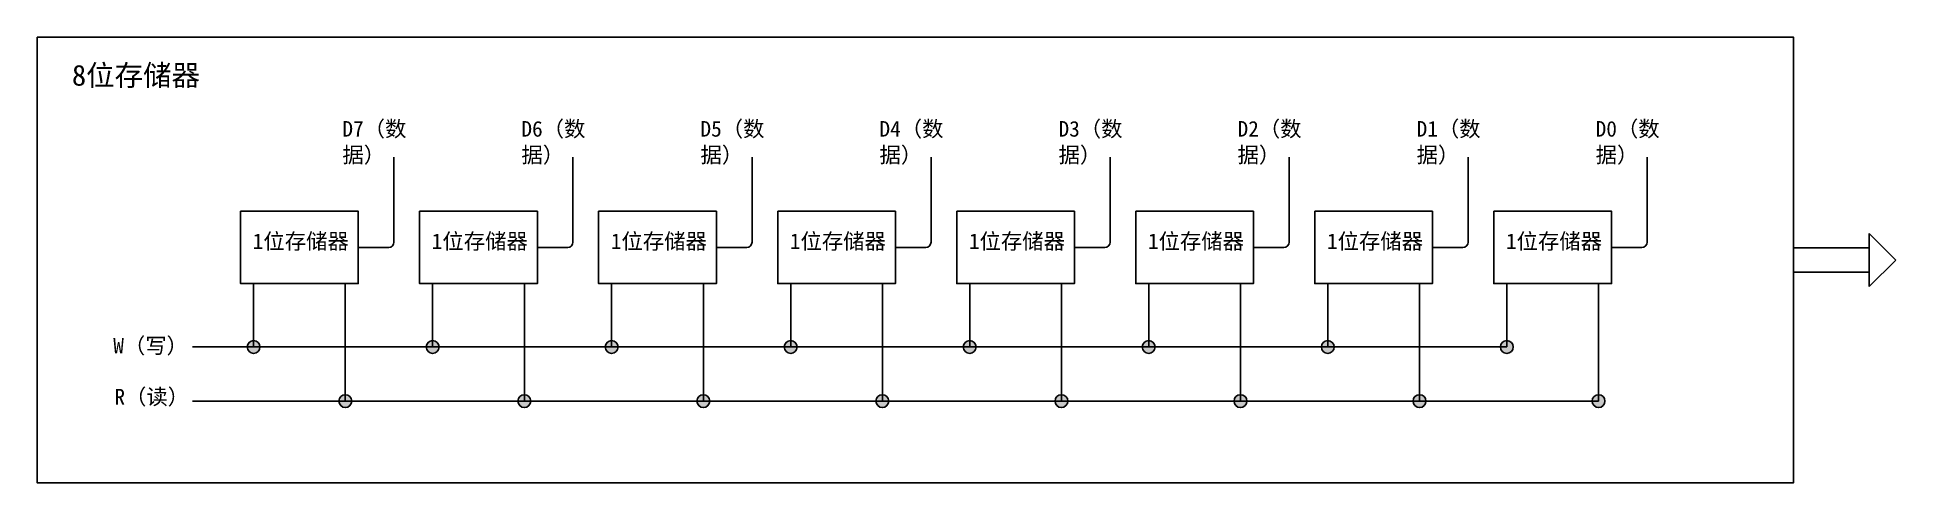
# Model space of a CAD drawing. Header units: inches. Extents: x -6 to 965, y -428 to -142.
# Drawn here: x 145.8 to 217.1, y -301.9 to -284.8 of the extents above; entities that cross this region are included whole.
import ezdxf

# ---------------------------------------------------------------- set-up
doc = ezdxf.new("R2010")
doc.units = ezdxf.units.IN
doc.header["$MEASUREMENT"] = 0
doc.styles.get("Standard").update_dxf_attribs({"font": 'arial.ttf'})

msp = doc.modelspace()

# ---------------------------------------------------------------- texts
at = {"color": 7, "true_color": 0xffffff, "insert": (147.149, -285.824), "char_height": 0.8, "attachment_point": 1}
msp.add_mtext_dynamic_manual_height_columns('{\\fSimSun|b0|i0|c134|p2;8位存储器}', width=6.93737, gutter_width=1, heights=[0], dxfattribs=at)
at = {"color": 85, "true_color": 0x58ba48, "char_height": 0.6, "attachment_point": 1}
for s, insert in [('{\\fSimSun|b0|i0|c134|p2;D7（数据）}', (157.517, -287.979)), ('{\\fSimSun|b0|i0|c134|p2;D6（数据）}', (164.38, -287.979)), ('{\\fSimSun|b0|i0|c134|p2;D5（数据）}', (171.244, -287.979)), ('{\\fSimSun|b0|i0|c134|p2;D4（数据）}', (178.107, -287.979)), ('{\\fSimSun|b0|i0|c134|p2;D3（数据）}', (184.971, -287.979)), ('{\\fSimSun|b0|i0|c134|p2;D2（数据）}', (191.834, -287.979)), ('{\\fSimSun|b0|i0|c134|p2;D1（数据）}', (198.698, -287.979)), ('{\\fSimSun|b0|i0|c134|p2;D0（数据）}', (205.561, -287.979)), ('{\\fSimSun|b0|i0|c134|p2;W（写）}', (148.732, -296.3)), ('{\\fSimSun|b0|i0|c134|p2;R（读）}', (148.775, -298.26))]:
    msp.add_mtext_dynamic_manual_height_columns(s, width=3.83733, gutter_width=1, heights=[0], dxfattribs=dict(at, insert=insert))
at = {"char_height": 0.6, "attachment_point": 1}
for insert in [(154.08, -292.293), (160.943, -292.293), (167.807, -292.293), (174.67, -292.293), (181.534, -292.293), (188.397, -292.293), (195.261, -292.293), (202.124, -292.293)]:
    msp.add_mtext_dynamic_manual_height_columns('{\\fSimSun|b0|i0|c134|p2;1位存储器}', width=3.83733, gutter_width=1, heights=[0], dxfattribs=dict(at, insert=insert))

# ---------------------------------------------------------------- hatches: boundary and pattern name
h = msp.add_hatch(color=256)
h.dxf.hatch_style = 1
h.paths.add_polyline_path([(154.112, -296.405), (154.112, -296.65), (154.357, -296.65, 0.414214)])
h.paths.add_polyline_path([(154.112, -296.405, 0.414214), (153.866, -296.65), (154.112, -296.65)])
h.paths.add_polyline_path([(154.357, -296.65), (154.112, -296.65), (153.866, -296.65, 1)])
h.paths.add_polyline_path([(157.628, -298.483, 0.414214), (157.382, -298.728), (157.628, -298.728)])
h.paths.add_polyline_path([(157.628, -298.483), (157.628, -298.728), (157.874, -298.728, 0.414214)])
h.paths.add_polyline_path([(157.874, -298.728), (157.628, -298.728), (157.382, -298.728, 1)])
h = msp.add_hatch(color=256)
h.dxf.hatch_style = 1
h.paths.add_polyline_path([(160.975, -296.405), (160.975, -296.65), (161.221, -296.65, 0.414214)])
h.paths.add_polyline_path([(160.975, -296.405, 0.414214), (160.729, -296.65), (160.975, -296.65)])
h.paths.add_polyline_path([(161.221, -296.65), (160.975, -296.65), (160.729, -296.65, 1)])
h.paths.add_polyline_path([(164.492, -298.483, 0.414214), (164.246, -298.728), (164.492, -298.728)])
h.paths.add_polyline_path([(164.492, -298.483), (164.492, -298.728), (164.737, -298.728, 0.414214)])
h.paths.add_polyline_path([(164.737, -298.728), (164.492, -298.728), (164.246, -298.728, 1)])
h = msp.add_hatch(color=256)
h.dxf.hatch_style = 1
h.paths.add_polyline_path([(167.839, -296.405), (167.839, -296.65), (168.084, -296.65, 0.414214)])
h.paths.add_polyline_path([(167.839, -296.405, 0.414214), (167.593, -296.65), (167.839, -296.65)])
h.paths.add_polyline_path([(168.084, -296.65), (167.839, -296.65), (167.593, -296.65, 1)])
h.paths.add_polyline_path([(171.355, -298.483, 0.414214), (171.109, -298.728), (171.355, -298.728)])
h.paths.add_polyline_path([(171.355, -298.483), (171.355, -298.728), (171.601, -298.728, 0.414214)])
h.paths.add_polyline_path([(171.601, -298.728), (171.355, -298.728), (171.109, -298.728, 1)])
h = msp.add_hatch(color=256)
h.dxf.hatch_style = 1
h.paths.add_polyline_path([(174.702, -296.405), (174.702, -296.65), (174.948, -296.65, 0.414214)])
h.paths.add_polyline_path([(174.702, -296.405, 0.414214), (174.456, -296.65), (174.702, -296.65)])
h.paths.add_polyline_path([(174.948, -296.65), (174.702, -296.65), (174.456, -296.65, 1)])
h.paths.add_polyline_path([(178.219, -298.483, 0.414214), (177.973, -298.728), (178.219, -298.728)])
h.paths.add_polyline_path([(178.219, -298.483), (178.219, -298.728), (178.464, -298.728, 0.414214)])
h.paths.add_polyline_path([(178.464, -298.728), (178.219, -298.728), (177.973, -298.728, 1)])
h = msp.add_hatch(color=256)
h.dxf.hatch_style = 1
h.paths.add_polyline_path([(181.566, -296.405), (181.566, -296.65), (181.811, -296.65, 0.414214)])
h.paths.add_polyline_path([(181.566, -296.405, 0.414214), (181.32, -296.65), (181.566, -296.65)])
h.paths.add_polyline_path([(181.811, -296.65), (181.566, -296.65), (181.32, -296.65, 1)])
h.paths.add_polyline_path([(185.082, -298.483, 0.414214), (184.836, -298.728), (185.082, -298.728)])
h.paths.add_polyline_path([(185.082, -298.483), (185.082, -298.728), (185.328, -298.728, 0.414214)])
h.paths.add_polyline_path([(185.328, -298.728), (185.082, -298.728), (184.836, -298.728, 1)])
h = msp.add_hatch(color=256)
h.dxf.hatch_style = 1
h.paths.add_polyline_path([(188.429, -296.405), (188.429, -296.65), (188.675, -296.65, 0.414214)])
h.paths.add_polyline_path([(188.429, -296.405, 0.414214), (188.183, -296.65), (188.429, -296.65)])
h.paths.add_polyline_path([(188.675, -296.65), (188.429, -296.65), (188.183, -296.65, 1)])
h.paths.add_polyline_path([(191.946, -298.483, 0.414214), (191.7, -298.728), (191.946, -298.728)])
h.paths.add_polyline_path([(191.946, -298.483), (191.946, -298.728), (192.191, -298.728, 0.414214)])
h.paths.add_polyline_path([(192.191, -298.728), (191.946, -298.728), (191.7, -298.728, 1)])
h = msp.add_hatch(color=256)
h.dxf.hatch_style = 1
h.paths.add_polyline_path([(195.293, -296.405), (195.293, -296.65), (195.538, -296.65, 0.414214)])
h.paths.add_polyline_path([(195.293, -296.405, 0.414214), (195.047, -296.65), (195.293, -296.65)])
h.paths.add_polyline_path([(195.538, -296.65), (195.293, -296.65), (195.047, -296.65, 1)])
h.paths.add_polyline_path([(198.809, -298.483, 0.414214), (198.563, -298.728), (198.809, -298.728)])
h.paths.add_polyline_path([(198.809, -298.483), (198.809, -298.728), (199.055, -298.728, 0.414214)])
h.paths.add_polyline_path([(199.055, -298.728), (198.809, -298.728), (198.563, -298.728, 1)])
h = msp.add_hatch(color=256)
h.dxf.hatch_style = 1
h.paths.add_polyline_path([(202.156, -296.405), (202.156, -296.65), (202.402, -296.65, 0.414214)])
h.paths.add_polyline_path([(202.156, -296.405, 0.414214), (201.91, -296.65), (202.156, -296.65)])
h.paths.add_polyline_path([(202.402, -296.65), (202.156, -296.65), (201.91, -296.65, 1)])
h.paths.add_polyline_path([(205.673, -298.483, 0.414214), (205.427, -298.728), (205.673, -298.728)])
h.paths.add_polyline_path([(205.673, -298.483), (205.673, -298.728), (205.918, -298.728, 0.414214)])
h.paths.add_polyline_path([(205.918, -298.728), (205.673, -298.728), (205.427, -298.728, 1)])

# ---------------------------------------------------------------- linework, layer by layer
for p, q in [((159.493, -289.372), (159.493, -292.631)), ((166.356, -289.372), (166.356, -292.631)), ((173.22, -289.372), (173.22, -292.631)), ((180.083, -289.372), (180.083, -292.631)), ((186.947, -289.372), (186.947, -292.631)), ((193.81, -289.372), (193.81, -292.631)), ((200.674, -289.372), (200.674, -292.631)), ((207.537, -289.372), (207.537, -292.631)), ((158.126, -292.831), (159.293, -292.831)), ((164.99, -292.831), (166.156, -292.831)), ((171.853, -292.831), (173.02, -292.831)), ((178.717, -292.831), (179.883, -292.831)), ((185.58, -292.831), (186.747, -292.831)), ((192.444, -292.831), (193.61, -292.831)), ((199.307, -292.831), (200.474, -292.831)), ((206.171, -292.831), (207.337, -292.831)), ((154.112, -294.218), (154.112, -296.65)), ((157.628, -294.218), (157.628, -298.728)), ((160.975, -294.218), (160.975, -296.65)), ((164.492, -294.218), (164.492, -298.728)), ((167.839, -294.218), (167.839, -296.65)), ((171.355, -294.218), (171.355, -298.728)), ((174.702, -294.218), (174.702, -296.65)), ((178.219, -294.218), (178.219, -298.728)), ((181.566, -294.218), (181.566, -296.65)), ((185.082, -294.218), (185.082, -298.728)), ((188.429, -294.218), (188.429, -296.65)), ((191.946, -294.218), (191.946, -298.728)), ((195.293, -294.218), (195.293, -296.65)), ((198.809, -294.218), (198.809, -298.728)), ((202.156, -294.218), (202.156, -296.65)), ((205.673, -294.218), (205.673, -298.728)), ((151.776, -296.65), (202.156, -296.65)), ((151.776, -298.728), (205.673, -298.728))]:
    msp.add_line(p, q)
at = {"color": 85, "true_color": 0x58ba48}
for p, q in [((213.141, -292.848), (216.052, -292.848)), ((217.069, -293.313), (216.052, -292.296)), ((216.052, -292.296), (216.052, -294.329)), ((217.069, -293.313), (216.052, -294.329)), ((213.141, -293.778), (216.052, -293.778))]:
    msp.add_line(p, q, dxfattribs=at)
for points in [[(145.816, -284.76), (213.141, -284.76), (213.141, -301.865), (145.816, -301.865)], [(153.614, -291.445), (158.126, -291.445), (158.126, -294.218), (153.614, -294.218)], [(160.477, -291.445), (164.99, -291.445), (164.99, -294.218), (160.477, -294.218)], [(167.341, -291.445), (171.853, -291.445), (171.853, -294.218), (167.341, -294.218)], [(174.204, -291.445), (178.717, -291.445), (178.717, -294.218), (174.204, -294.218)], [(181.068, -291.445), (185.58, -291.445), (185.58, -294.218), (181.068, -294.218)], [(187.931, -291.445), (192.444, -291.445), (192.444, -294.218), (187.931, -294.218)], [(194.795, -291.445), (199.307, -291.445), (199.307, -294.218), (194.795, -294.218)], [(201.658, -291.445), (206.171, -291.445), (206.171, -294.218), (201.658, -294.218)]]:
    msp.add_lwpolyline(points, close=True)
for centre in [(154.112, -296.65), (160.975, -296.65), (167.839, -296.65), (174.702, -296.65), (181.566, -296.65), (188.429, -296.65), (195.293, -296.65), (202.156, -296.65), (157.628, -298.728), (164.492, -298.728), (171.355, -298.728), (178.219, -298.728), (185.082, -298.728), (191.946, -298.728), (198.809, -298.728), (205.673, -298.728)]:
    msp.add_circle(centre, 0.246)
for centre in [(159.293, -292.631), (166.156, -292.631), (173.02, -292.631), (179.883, -292.631), (186.747, -292.631), (193.61, -292.631), (200.474, -292.631), (207.337, -292.631)]:
    msp.add_arc(centre, 0.2, 270, 0)

msp.set_redraw_order([(e.dxf.handle, doc.entitydb.next_handle()) for e in msp.query("TEXT MTEXT ATTDEF DIMENSION ARC_DIMENSION")])  # texts and dimensions are drawn at this point

doc.saveas('drawing.dxf')
